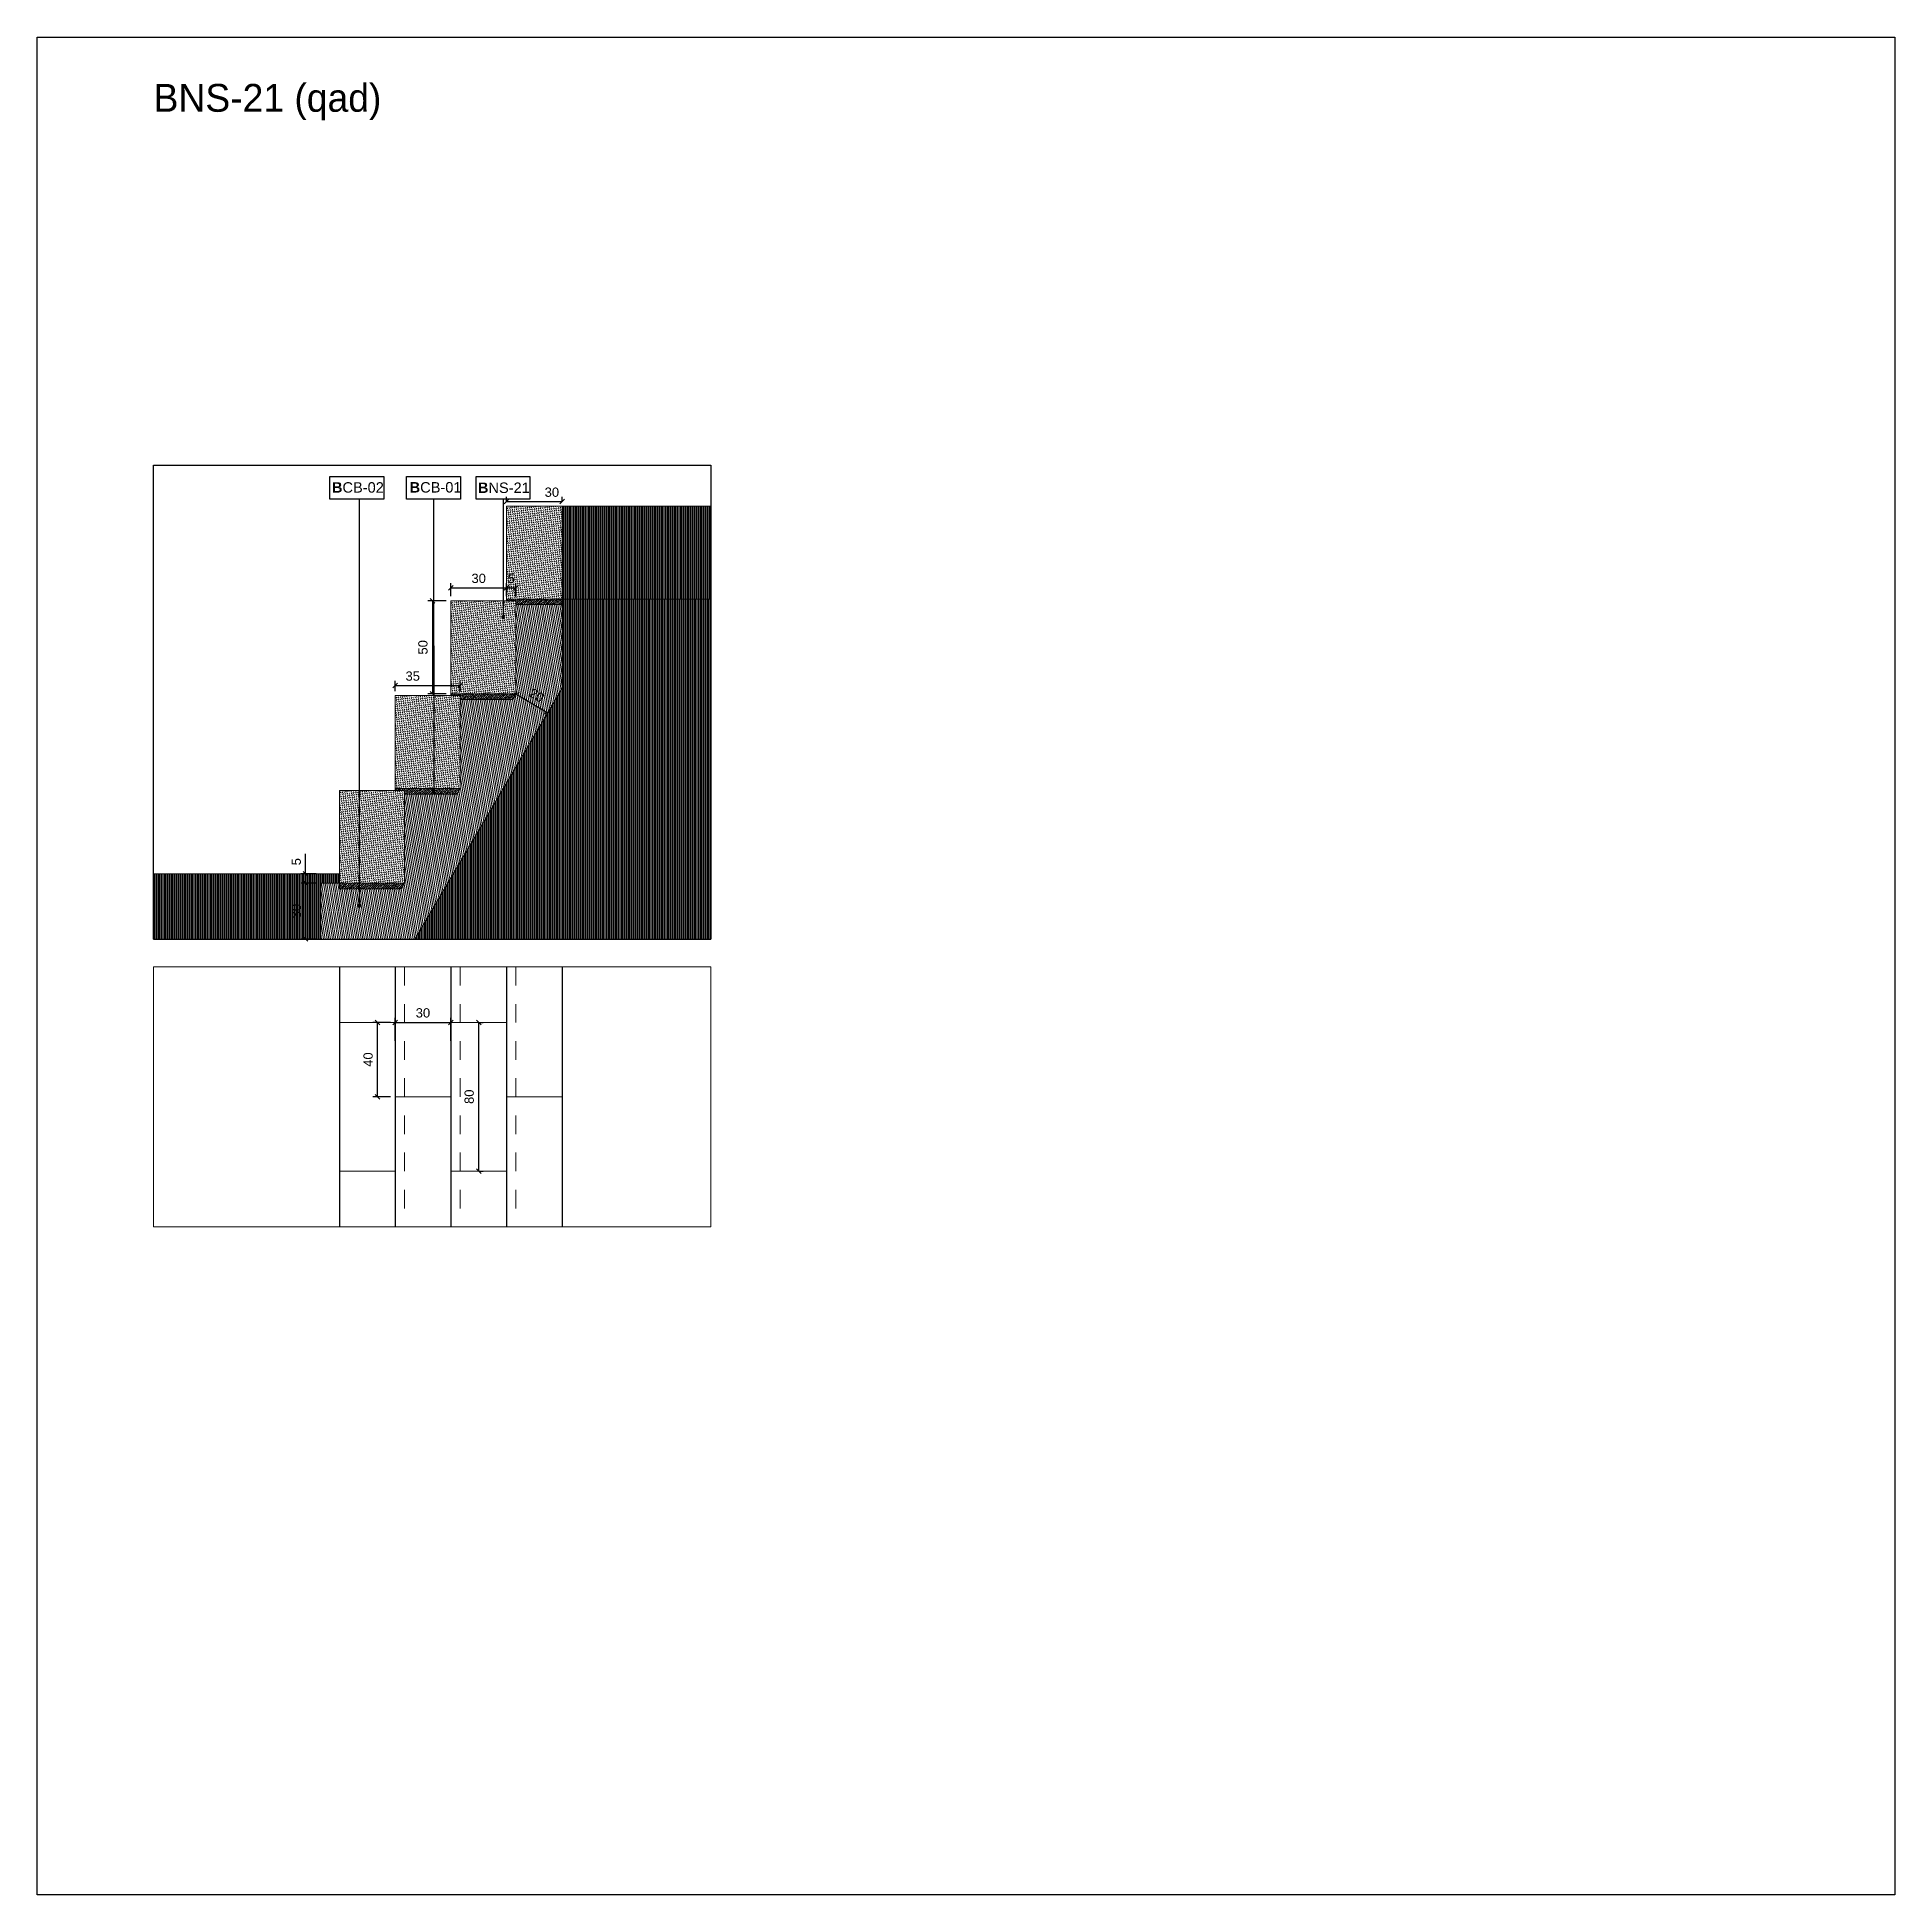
# Model space of a CAD drawing. Header units: metres. Extents: x -325 to 301, y -147 to 149.
# Drawn here: x 240.92 to 250.92, y 23.46 to 33.46 of the extents above; entities that cross this region are included whole.
import ezdxf

# ---------------------------------------------------------------- set-up
doc = ezdxf.new("R2010")
doc.units = ezdxf.units.M
doc.linetypes.add('HIDDEN', pattern=[0.375, 0.25, -0.125])
doc.layers.get('Defpoints').update_dxf_attribs({"lineweight": 13})
doc.layers.add('-aux', color=50, linetype='Continuous', plot=False)
doc.layers.add('02-L-AUX', color=2, linetype='Continuous', plot=False)
doc.layers.add('0-TX-1_25', color=7, linetype='Continuous', true_color=0x3f4f7f)
doc.layers.add('EIT_3 TR sorra', color=7, linetype='Continuous', true_color=0xd8ceb0)
for name, color, linetype, lineweight, true_color in [('02-L-Joints-Paviment_07_Natural Stone', 7, 'Continuous', 5, 0x998833), ('03-TR-Paviment_01_Compacted Ground', 7, 'Continuous', 5, 0xc5a967), ('03-TR-Paviment_08_Natural Stone Bleachers', 7, 'Continuous', 5, 0xafad9d)]:
    doc.layers.add(name, color=color, linetype=linetype, lineweight=lineweight, true_color=true_color)
for name, color, linetype in [('02-L-Stair-Terraces', 6, 'Continuous'), ('1-SECCIÓ', 1, 'Continuous'), ('A-KEYPLAN_HATCH', 7, 'Continuous'), ('A_TEXT_2', 7, 'Continuous'), ('EIT_0 Llegenda', 7, 'Continuous')]:
    doc.layers.add(name, color=color, linetype=linetype)
for name, color, linetype, lineweight in [('1-CM', 7, 'Continuous', 0), ('2-L-Projecció', 252, 'Continuous', 0), ('2-L-secció', 1, 'Continuous', 0), ('3-TR Formigó', 252, 'Continuous', 0), ('3-TR Seleccionat', 44, 'Continuous', 0)]:
    doc.layers.add(name, color=color, linetype=linetype, lineweight=lineweight)
doc.styles.get("Standard").update_dxf_attribs({"font": 'arial.ttf'})
doc.styles.add('x-llegenda materials$0$ENGRAVERS', font='TT0586M.TTF')
doc.dimstyles.new('ISO-25', dxfattribs={"dimtxt": 0.1, "dimasz": 0.1, "dimexe": 0.1, "dimexo": 0.1, "dimgap": 0.1, "dimtad": 1, "dimdec": 0, "dimlfac": 100, "dimzin": 9, "dimtxsty": 'Standard', "dimblk": 'OBLIQUE', "dimcen": 0.1, "dimadec": 0, "dimazin": 0, "dimtfac": 1, "dimtdec": 0, "dimtmove": 0, "dimatfit": 3, "dimldrblk": 'OBLIQUE', "dimfxl": 1, "dimarcsym": 0})

msp = doc.modelspace()

# ---------------------------------------------------------------- texts
at = {"layer": 'EIT_0 Llegenda', "insert": (241.549, 33.205), "char_height": 0.15, "width": 19.2101, "attachment_point": 1, "style": 'x-llegenda materials$0$ENGRAVERS'}
msp.add_mtext('BNS-21 (qad)', dxfattribs=at)

# ---------------------------------------------------------------- blocks, each defined once
blk = doc.blocks.new('_Oblique')
at = {"color": 0, "lineweight": -2}
blk.add_line((-0.5, -0.5), (0.5, 0.5), dxfattribs=at)
blk = doc.blocks.new('*D1601')
at = {"layer": '0-TX-1_25', "color": 0, "lineweight": -2, "transparency": 16777216}
for p, q in [((243.449, 30.957), (243.449, 30.982)), ((243.449, 30.957), (243.749, 30.957)), ((243.749, 30.957), (243.749, 30.982))]:
    blk.add_line(p, q, dxfattribs=at)
at = {"layer": 'Defpoints', "color": 0, "transparency": 16777216}
for p in [(243.449, 30.932), (243.749, 30.957), (243.749, 30.932)]:
    blk.add_point(p, dxfattribs=at)
at = {"layer": '0-TX-1_25', "color": 0, "lineweight": -2, "transparency": 16777216, "xscale": 0.025, "yscale": 0.025, "zscale": 0.025, "rotation": 180}
blk.add_blockref('_Oblique', (243.449, 30.957), dxfattribs=at)
at = {"layer": '0-TX-1_25', "color": 0, "lineweight": -2, "transparency": 16777216, "xscale": 0.025, "yscale": 0.025, "zscale": 0.025}
blk.add_blockref('_Oblique', (243.749, 30.957), dxfattribs=at)
at = {"layer": '0-TX-1_25', "color": 0, "transparency": 16777216, "insert": (243.693, 31.007), "char_height": 0.05, "attachment_point": 5}
blk.add_mtext('30', dxfattribs=at)
blk = doc.blocks.new('*D1602')
at = {"layer": '0-TX-1_25', "color": 0, "lineweight": -2, "transparency": 16777216}
for p, q in [((243.149, 30.447), (243.149, 30.518)), ((243.449, 30.447), (243.449, 30.518)), ((243.149, 30.493), (243.449, 30.493))]:
    blk.add_line(p, q, dxfattribs=at)
at = {"layer": 'Defpoints', "color": 0, "transparency": 16777216}
for p in [(243.149, 30.422), (243.449, 30.493), (243.449, 30.422)]:
    blk.add_point(p, dxfattribs=at)
at = {"layer": '0-TX-1_25', "color": 0, "lineweight": -2, "transparency": 16777216, "xscale": 0.025, "yscale": 0.025, "zscale": 0.025, "rotation": 180}
blk.add_blockref('_Oblique', (243.149, 30.493), dxfattribs=at)
at = {"layer": '0-TX-1_25', "color": 0, "lineweight": -2, "transparency": 16777216, "xscale": 0.025, "yscale": 0.025, "zscale": 0.025}
blk.add_blockref('_Oblique', (243.449, 30.493), dxfattribs=at)
at = {"layer": '0-TX-1_25', "color": 0, "transparency": 16777216, "insert": (243.299, 30.543), "char_height": 0.05, "attachment_point": 5}
blk.add_mtext('30', dxfattribs=at)
blk = doc.blocks.new('*D1603')
at = {"layer": '0-TX-1_25', "color": 0, "lineweight": -2, "transparency": 16777216}
for p, q in [((243.449, 30.457), (243.449, 30.518)), ((243.499, 30.447), (243.499, 30.518)), ((243.449, 30.493), (243.499, 30.493))]:
    blk.add_line(p, q, dxfattribs=at)
at = {"layer": 'Defpoints', "color": 0, "transparency": 16777216}
for p in [(243.449, 30.432), (243.499, 30.493), (243.499, 30.422)]:
    blk.add_point(p, dxfattribs=at)
at = {"layer": '0-TX-1_25', "color": 0, "lineweight": -2, "transparency": 16777216, "xscale": 0.025, "yscale": 0.025, "zscale": 0.025, "rotation": 180}
blk.add_blockref('_Oblique', (243.449, 30.493), dxfattribs=at)
at = {"layer": '0-TX-1_25', "color": 0, "lineweight": -2, "transparency": 16777216, "xscale": 0.025, "yscale": 0.025, "zscale": 0.025}
blk.add_blockref('_Oblique', (243.499, 30.493), dxfattribs=at)
at = {"layer": '0-TX-1_25', "color": 0, "transparency": 16777216, "insert": (243.474, 30.543), "char_height": 0.05, "attachment_point": 5}
blk.add_mtext('5', dxfattribs=at)
blk = doc.blocks.new('*D1604')
at = {"layer": '0-TX-1_25', "color": 0, "lineweight": -2, "transparency": 16777216}
for p, q in [((242.849, 29.937), (242.849, 29.992)), ((242.849, 29.967), (243.199, 29.967)), ((243.199, 29.937), (243.199, 29.992))]:
    blk.add_line(p, q, dxfattribs=at)
at = {"layer": 'Defpoints', "color": 0, "transparency": 16777216}
for p in [(242.849, 29.912), (243.199, 29.967), (243.199, 29.912)]:
    blk.add_point(p, dxfattribs=at)
at = {"layer": '0-TX-1_25', "color": 0, "lineweight": -2, "transparency": 16777216, "xscale": 0.025, "yscale": 0.025, "zscale": 0.025, "rotation": 180}
blk.add_blockref('_Oblique', (242.849, 29.967), dxfattribs=at)
at = {"layer": '0-TX-1_25', "color": 0, "lineweight": -2, "transparency": 16777216, "xscale": 0.025, "yscale": 0.025, "zscale": 0.025}
blk.add_blockref('_Oblique', (243.199, 29.967), dxfattribs=at)
at = {"layer": '0-TX-1_25', "color": 0, "transparency": 16777216, "insert": (242.944, 30.017), "char_height": 0.05, "attachment_point": 5}
blk.add_mtext('35', dxfattribs=at)
blk = doc.blocks.new('*D1605')
at = {"layer": '0-TX-1_25', "color": 0, "lineweight": -2, "transparency": 16777216}
for p, q in [((243.124, 30.422), (243.025, 30.422)), ((243.05, 30.422), (243.05, 29.922)), ((243.124, 29.922), (243.025, 29.922))]:
    blk.add_line(p, q, dxfattribs=at)
at = {"layer": 'Defpoints', "color": 0, "transparency": 16777216}
for p in [(243.149, 30.422), (243.05, 29.922), (243.149, 29.922)]:
    blk.add_point(p, dxfattribs=at)
at = {"layer": '0-TX-1_25', "color": 0, "lineweight": -2, "transparency": 16777216, "xscale": 0.025, "yscale": 0.025, "zscale": 0.025}
for p, rotation in [((243.05, 30.422), 90), ((243.05, 29.922), 270)]:
    blk.add_blockref('_Oblique', p, dxfattribs=dict(at, rotation=rotation))
at = {"layer": '0-TX-1_25', "color": 0, "transparency": 16777216, "insert": (242.999, 30.172), "char_height": 0.05, "attachment_point": 5, "rotation": 90}
blk.add_mtext('50', dxfattribs=at)
blk = doc.blocks.new('*D1606')
at = {"layer": '0-TX-1_25', "color": 0, "lineweight": -2, "transparency": 16777216}
for p, q in [((243.499, 29.922), (243.486, 29.9)), ((243.499, 29.922), (243.671, 29.82)), ((243.671, 29.82), (243.659, 29.799))]:
    blk.add_line(p, q, dxfattribs=at)
at = {"layer": 'Defpoints', "color": 0, "transparency": 16777216}
for p in [(243.499, 29.922), (243.671, 29.82), (243.671, 29.82)]:
    blk.add_point(p, dxfattribs=at)
at = {"layer": '0-TX-1_25', "color": 0, "lineweight": -2, "transparency": 16777216, "xscale": 0.025, "yscale": 0.025, "zscale": 0.025}
for p, rotation in [((243.499, 29.922), 149.5344550805417), ((243.671, 29.82), 329.5344550805416)]:
    blk.add_blockref('_Oblique', p, dxfattribs=dict(at, rotation=rotation))
at = {"layer": '0-TX-1_25', "color": 0, "transparency": 16777216, "insert": (243.611, 29.914), "char_height": 0.05, "attachment_point": 5, "rotation": 329.5345}
blk.add_mtext('20', dxfattribs=at)
blk = doc.blocks.new('hatch keyplan 2')
at = {"layer": 'A-KEYPLAN_HATCH'}
blk.add_lwpolyline([(0, 0.00548), (0.01287, 0.00548), (0.01287, 0), (0, 0)], close=True, dxfattribs=at)
blk = doc.blocks.new('hatch keyplan')
at = {"layer": 'A-KEYPLAN_HATCH'}
blk.add_blockref('hatch keyplan 2', (1.43058, 0.85215), dxfattribs=at)
blk = doc.blocks.new('B-CB01')
at = {"layer": 'A-KEYPLAN_HATCH'}
blk.add_blockref('hatch keyplan', (-1.43058, -0.85215), dxfattribs=at)
at = {"layer": 'A_TEXT_2', "insert": (-0.0008, 0.00411), "char_height": 0.0025, "attachment_point": 1}
blk.add_mtext_dynamic_manual_height_columns('\\pi0.00152;{\\fArial|b1|i0|c0|p34;B}CB-01', width=0.0145619, gutter_width=0.015, heights=[0], dxfattribs=at)
blk = doc.blocks.new('B-CB02')
at = {"layer": 'A-KEYPLAN_HATCH'}
blk.add_blockref('hatch keyplan', (-1.43058, -0.85215), dxfattribs=at)
at = {"layer": 'A_TEXT_2', "insert": (-0.0008, 0.00409), "char_height": 0.0025, "attachment_point": 1}
blk.add_mtext_dynamic_manual_height_columns('\\pi0.00129;{\\fArial|b1|i0|c0|p34;B}CB-02', width=0.0145619, gutter_width=0.015, heights=[0], dxfattribs=at)
blk = doc.blocks.new('POINT')
at = {"layer": '0-TX-1_25'}
h = blk.add_hatch(dxfattribs=at)
h.set_pattern_fill('ANGLE', color=256)
h.set_pattern_definition([(0, (-83.747, -12.726), (0, 6.985), [5.08, -1.905]), (90, (-83.747, -12.726), (-6.985, 4e-16), [5.08, -1.905])])
edge = h.paths.add_edge_path()
edge.add_arc((0, 0), 0.0075, 0, 360)
h = blk.add_hatch(color=256, dxfattribs=at)
h.dxf.hatch_style = 1
edge = h.paths.add_edge_path()
edge.add_arc((0, 0), 0.0075, 0, 360)
blk.add_circle((0, 0), 0.0075, dxfattribs=at)
blk = doc.blocks.new('BNS21')
at = {"layer": 'A-KEYPLAN_HATCH'}
blk.add_lwpolyline([(0, 0.0039), (0.00917, 0.0039), (0.00917, 0), (0, 0)], close=True, dxfattribs=at)
at = {"layer": 'A_TEXT_2', "insert": (0.00031, 0.00286), "char_height": 0.0017812, "attachment_point": 1}
blk.add_mtext_dynamic_manual_height_columns('{\\fArial|b1|i0|c0|p34;B}NS-21', width=0.0103753, gutter_width=0.01069, heights=[0], dxfattribs=at)
blk = doc.blocks.new('*D1608')
at = {"layer": '0-TX-1_25', "color": 0, "lineweight": -2, "transparency": 16777216}
for p, q in [((242.424, 28.902), (242.342, 28.902)), ((242.367, 28.902), (242.367, 28.602)), ((242.424, 28.602), (242.342, 28.602))]:
    blk.add_line(p, q, dxfattribs=at)
at = {"layer": 'Defpoints', "color": 0, "transparency": 16777216}
for p in [(242.449, 28.902), (242.367, 28.602), (242.449, 28.602)]:
    blk.add_point(p, dxfattribs=at)
at = {"layer": '0-TX-1_25', "color": 0, "lineweight": -2, "transparency": 16777216, "xscale": 0.025, "yscale": 0.025, "zscale": 0.025}
for p, rotation in [((242.367, 28.902), 90), ((242.367, 28.602), 270)]:
    blk.add_blockref('_Oblique', p, dxfattribs=dict(at, rotation=rotation))
at = {"layer": '0-TX-1_25', "color": 0, "transparency": 16777216, "insert": (242.317, 28.752), "char_height": 0.05, "attachment_point": 5, "rotation": 90}
blk.add_mtext('30', dxfattribs=at)
blk = doc.blocks.new('*D1609')
at = {"layer": '0-TX-1_25', "color": 0, "lineweight": -2, "transparency": 16777216}
for p, q in [((242.367, 28.952), (242.367, 29.06)), ((242.424, 28.952), (242.342, 28.952)), ((242.424, 28.902), (242.342, 28.902)), ((242.367, 28.902), (242.367, 28.952))]:
    blk.add_line(p, q, dxfattribs=at)
at = {"layer": 'Defpoints', "color": 0, "transparency": 16777216}
for p in [(242.367, 28.952), (242.449, 28.952), (242.449, 28.902)]:
    blk.add_point(p, dxfattribs=at)
at = {"layer": '0-TX-1_25', "color": 0, "lineweight": -2, "transparency": 16777216, "xscale": 0.025, "yscale": 0.025, "zscale": 0.025}
for p, rotation in [((242.367, 28.952), 90), ((242.367, 28.902), 270)]:
    blk.add_blockref('_Oblique', p, dxfattribs=dict(at, rotation=rotation))
at = {"layer": '0-TX-1_25', "color": 0, "transparency": 16777216, "insert": (242.317, 29.018), "char_height": 0.05, "attachment_point": 5, "rotation": 90}
blk.add_mtext('5', dxfattribs=at)
blk = doc.blocks.new('*D1610')
at = {"layer": '0-TX-1_25', "color": 0, "lineweight": -2, "transparency": 16777216}
for p, q in [((242.824, 28.153), (242.73, 28.153)), ((242.755, 27.753), (242.755, 28.153)), ((242.824, 27.753), (242.73, 27.753))]:
    blk.add_line(p, q, dxfattribs=at)
at = {"layer": 'Defpoints', "color": 0, "transparency": 16777216}
for p in [(242.755, 28.153), (242.849, 28.153), (242.849, 27.753)]:
    blk.add_point(p, dxfattribs=at)
at = {"layer": '0-TX-1_25', "color": 0, "lineweight": -2, "transparency": 16777216, "xscale": 0.025, "yscale": 0.025, "zscale": 0.025}
for p, rotation in [((242.755, 28.153), 90), ((242.755, 27.753), 270)]:
    blk.add_blockref('_Oblique', p, dxfattribs=dict(at, rotation=rotation))
at = {"layer": '0-TX-1_25', "color": 0, "transparency": 16777216, "insert": (242.704, 27.953), "char_height": 0.05, "attachment_point": 5, "rotation": 90}
blk.add_mtext('40', dxfattribs=at)
blk = doc.blocks.new('*D1611')
at = {"layer": '0-TX-1_25', "color": 0, "lineweight": -2, "transparency": 16777216}
for p, q in [((243.299, 28.153), (243.324, 28.153)), ((243.299, 27.353), (243.299, 28.153)), ((243.299, 27.353), (243.324, 27.353))]:
    blk.add_line(p, q, dxfattribs=at)
at = {"layer": 'Defpoints', "color": 0, "transparency": 16777216}
for p in [(243.299, 28.153), (243.299, 28.153), (243.299, 27.353)]:
    blk.add_point(p, dxfattribs=at)
at = {"layer": '0-TX-1_25', "color": 0, "lineweight": -2, "transparency": 16777216, "xscale": 0.025, "yscale": 0.025, "zscale": 0.025}
for p, rotation in [((243.299, 28.153), 90), ((243.299, 27.353), 270)]:
    blk.add_blockref('_Oblique', p, dxfattribs=dict(at, rotation=rotation))
at = {"layer": '0-TX-1_25', "color": 0, "transparency": 16777216, "insert": (243.248, 27.753), "char_height": 0.05, "attachment_point": 5, "rotation": 90}
blk.add_mtext('80', dxfattribs=at)
blk = doc.blocks.new('*D1612')
at = {"layer": '0-TX-1_25', "color": 0, "lineweight": -2, "transparency": 16777216}
for p, q in [((242.849, 28.053), (242.849, 28.178)), ((242.849, 28.153), (243.149, 28.153)), ((243.149, 28.053), (243.149, 28.178))]:
    blk.add_line(p, q, dxfattribs=at)
at = {"layer": 'Defpoints', "color": 0, "transparency": 16777216}
for p in [(243.149, 28.153), (242.849, 27.753), (243.149, 27.753)]:
    blk.add_point(p, dxfattribs=at)
at = {"layer": '0-TX-1_25', "color": 0, "lineweight": -2, "transparency": 16777216, "xscale": 0.025, "yscale": 0.025, "zscale": 0.025, "rotation": 180}
blk.add_blockref('_Oblique', (242.849, 28.153), dxfattribs=at)
at = {"layer": '0-TX-1_25', "color": 0, "lineweight": -2, "transparency": 16777216, "xscale": 0.025, "yscale": 0.025, "zscale": 0.025}
blk.add_blockref('_Oblique', (243.149, 28.153), dxfattribs=at)
at = {"layer": '0-TX-1_25', "color": 0, "transparency": 16777216, "insert": (242.999, 28.204), "char_height": 0.05, "attachment_point": 5}
blk.add_mtext('30', dxfattribs=at)

# ---------------------------------------------------------------- dimensions: what is measured, and where the dimension line sits
at = {"layer": '0-TX-1_25'}
for base, p1, p2, picture, middle in [((243.749, 30.957), (243.449, 30.932), (243.749, 30.932), '*D1601', (243.693, 30.957)), ((243.499, 30.493), (243.449, 30.432), (243.499, 30.422), '*D1603', (243.474, 30.493)), ((243.199, 29.967), (242.849, 29.912), (243.199, 29.912), '*D1604', (242.944, 29.967))]:
    dim = msp.add_linear_dim(base=base, p1=p1, p2=p2, dimstyle='ISO-25', override={"dimtxt": 0.05, "dimasz": 0.025, "dimexe": 0.025, "dimexo": 0.025, "dimgap": 0.025, "dimblk1": 'Oblique', "dimblk2": 'Oblique', "dimsah": 1, "dimfxl": 0.1, "dimfxlon": 1, "dimarcsym": 1}, dxfattribs=at)
    dim.commit()
    dim.dimension.update_dxf_attribs({"geometry": picture, "text_midpoint": middle, "dimtype": 160})
for base, p1, p2, picture, middle in [((243.449, 30.493), (243.149, 30.422), (243.449, 30.422), '*D1602', (243.299, 30.543)), ((243.149, 28.153), (242.849, 27.753), (243.149, 27.753), '*D1612', (242.999, 28.204))]:
    dim = msp.add_linear_dim(base=base, p1=p1, p2=p2, dimstyle='ISO-25', override={"dimtxt": 0.05, "dimasz": 0.025, "dimexe": 0.025, "dimexo": 0.025, "dimgap": 0.025, "dimblk1": 'Oblique', "dimblk2": 'Oblique', "dimsah": 1, "dimfxl": 0.1, "dimfxlon": 1, "dimarcsym": 1}, dxfattribs=at)
    dim.commit()
    dim.dimension.update_dxf_attribs({"geometry": picture, "text_midpoint": middle})
for base, p1, p2, picture, middle in [((243.05, 29.922), (243.149, 30.422), (243.149, 29.922), '*D1605', (242.999, 30.172)), ((242.367, 28.952), (242.449, 28.902), (242.449, 28.952), '*D1609', (242.317, 29.018)), ((242.367, 28.602), (242.449, 28.902), (242.449, 28.602), '*D1608', (242.317, 28.752)), ((242.755, 28.153), (242.849, 27.753), (242.849, 28.153), '*D1610', (242.704, 27.953)), ((243.299, 28.153), (243.299, 27.353), (243.299, 28.153), '*D1611', (243.248, 27.753))]:
    dim = msp.add_linear_dim(base=base, p1=p1, p2=p2, angle=90, dimstyle='ISO-25', override={"dimtxt": 0.05, "dimasz": 0.025, "dimexe": 0.025, "dimexo": 0.025, "dimgap": 0.025, "dimblk1": 'Oblique', "dimblk2": 'Oblique', "dimsah": 1, "dimfxl": 0.1, "dimfxlon": 1, "dimarcsym": 1}, dxfattribs=at)
    dim.commit()
    dim.dimension.update_dxf_attribs({"geometry": picture, "text_midpoint": middle})
dim = msp.add_aligned_dim(p1=(243.499, 29.922), p2=(243.671, 29.82), distance=0, dimstyle='ISO-25', override={"dimtxt": 0.05, "dimasz": 0.025, "dimexe": 0.025, "dimexo": 0.025, "dimgap": 0.025, "dimblk1": 'Oblique', "dimblk2": 'Oblique', "dimsah": 1, "dimfxl": 0.1, "dimfxlon": 1, "dimarcsym": 1}, dxfattribs=at)
dim.commit()
dim.dimension.update_dxf_attribs({"geometry": '*D1606', "text_midpoint": (243.611, 29.914)})

# ---------------------------------------------------------------- hatches: boundary and pattern name
at = {"layer": '03-TR-Paviment_01_Compacted Ground'}
h = msp.add_hatch(dxfattribs=at)
h.set_pattern_fill('ANSI31', color=256, scale=0.002, angle=45)
h.set_pattern_definition([(90, (203.516024, -12.056399), (-0.00635, 0), [])])
h.paths.add_polyline_path([(244.549, 30.932), (243.749, 30.932), (243.749, 30.432), (244.549, 30.432)])
h = msp.add_hatch(dxfattribs=at)
h.set_pattern_fill('ANSI31', color=256, scale=0.002, angle=45)
h.set_pattern_definition([(90, (201.3161423, -13.636399), (-0.00635, 0), [])])
h.paths.add_polyline_path([(242.449, 28.602), (242.449, 28.902), (242.549, 28.902), (242.549, 28.952), (242.449, 28.952), (241.549, 28.952), (241.549, 28.602)])
at = {"layer": '03-TR-Paviment_08_Natural Stone Bleachers'}
h = msp.add_hatch(dxfattribs=at)
h.set_pattern_fill('DASH', color=256, scale=0.002611, angle=232.4264, style=0, double=1)
h.set_pattern_definition([(232.4264096, (91.196257, -90.947731), (0.00151523477, -0.01162470696), [0.0082894435, -0.0082894435])])
h.paths.add_polyline_path([(243.449, 30.929), (243.449, 30.432), (243.749, 30.432), (243.749, 30.932)])
h = msp.add_hatch(dxfattribs=at)
h.set_pattern_fill('DASH', color=256, scale=0.002611, angle=232.4264, style=0, double=1)
h.set_pattern_definition([(232.4264096, (90.896257, -91.457731), (0.00151523477, -0.01162470696), [0.0082894435, -0.0082894435])])
h.paths.add_polyline_path([(243.149, 30.422), (243.149, 29.922), (243.499, 29.922), (243.499, 30.422)])
h = msp.add_hatch(dxfattribs=at)
h.set_pattern_fill('DASH', color=256, scale=0.002611, angle=232.4264, style=0, double=1)
h.set_pattern_definition([(232.4264096, (90.596257, -91.967731), (0.00151523477, -0.01162470696), [0.0082894435, -0.0082894435])])
h.paths.add_polyline_path([(242.849, 29.909), (242.849, 29.412), (243.199, 29.412), (243.199, 29.912)])
h = msp.add_hatch(dxfattribs=at)
h.set_pattern_fill('DASH', color=256, scale=0.002611, angle=232.4264, style=0, double=1)
h.set_pattern_definition([(232.4264096, (90.296257, -92.477731), (0.00151523477, -0.01162470696), [0.0082894435, -0.0082894435])])
h.paths.add_polyline_path([(242.549, 29.402), (242.549, 28.902), (242.899, 28.902), (242.899, 29.402)])
at = {"layer": '3-TR Formigó'}
h = msp.add_hatch(dxfattribs=at)
h.set_pattern_fill('ANSI31', color=256, scale=0.003, angle=234.1752, style=0)
h.set_pattern_definition([(279.17524, (242.6318205, 28.155811), (0.00940313, 0.001518806), [])])
h.paths.add_polyline_path([(242.449, 28.602), (242.955, 28.602), (243.749, 29.952), (243.749, 30.402), (243.499, 30.402), (243.499, 29.922), (243.481, 29.892), (243.199, 29.892), (243.199, 29.412), (243.181, 29.382), (242.899, 29.382), (242.899, 28.902), (242.881, 28.872), (242.549, 28.872), (242.549, 28.902), (242.449, 28.902)])
at = {"layer": '3-TR Seleccionat'}
h = msp.add_hatch(dxfattribs=at)
h.set_pattern_fill('ANSI31', color=256, scale=0.002, angle=225, style=0)
h.set_pattern_definition([(270, (240.726825, 29.999481), (0.00635, -2e-18), [])])
h.paths.add_polyline_path([(243.749, 30.432), (243.749, 29.952), (242.955, 28.602), (244.549, 28.602), (244.549, 30.432)])
at = {"layer": 'EIT_3 TR sorra'}
h = msp.add_hatch(dxfattribs=at)
h.set_pattern_fill('ANSI36', color=256, scale=0.002552, angle=-0.5675, style=0, double=1)
h.set_pattern_definition([(44.4325457, (-4.340801, -29.784238), (0.004452031, 0.01570951816), [0.02025261773, -0.00405052355, 0, -0.00405052355])])
h.paths.add_polyline_path([(243.449, 30.422), (243.499, 30.422), (243.499, 30.402), (243.749, 30.402), (243.749, 30.432), (243.459, 30.432), (243.449, 30.432)])
h = msp.add_hatch(dxfattribs=at)
h.set_pattern_fill('ANSI36', color=256, scale=0.002552, angle=-0.5675, style=0, double=1)
h.set_pattern_definition([(44.4325457, (-4.590801, -30.294238), (0.004452031, 0.01570951816), [0.02025261773, -0.00405052355, 0, -0.00405052355])])
h.paths.add_polyline_path([(243.149, 29.912), (243.199, 29.912), (243.199, 29.892), (243.481, 29.892), (243.499, 29.922), (243.209, 29.922), (243.149, 29.922)])
h = msp.add_hatch(dxfattribs=at)
h.set_pattern_fill('ANSI36', color=256, scale=0.002552, angle=-0.5675, style=0, double=1)
h.set_pattern_definition([(44.4325457, (-4.890801, -30.804238), (0.004452031, 0.01570951816), [0.02025261773, -0.00405052355, 0, -0.00405052355])])
h.paths.add_polyline_path([(242.849, 29.402), (242.899, 29.402), (242.899, 29.382), (243.181, 29.382), (243.199, 29.412), (242.909, 29.412), (242.849, 29.412)])
h = msp.add_hatch(dxfattribs=at)
h.set_pattern_fill('ANSI36', color=256, scale=0.002552, angle=-0.5675, style=0, double=1)
h.set_pattern_definition([(44.4325457, (-5.190801, -31.314238), (0.004452031, 0.01570951816), [0.02025261773, -0.00405052355, 0, -0.00405052355])])
h.paths.add_polyline_path([(242.549, 28.892), (242.549, 28.892), (242.549, 28.872), (242.881, 28.872), (242.899, 28.902), (242.609, 28.902), (242.549, 28.902)])

# ---------------------------------------------------------------- linework, layer by layer
at = {"layer": '-aux'}
msp.add_lwpolyline([(240.922, 33.457), (250.922, 33.457), (250.922, 23.457), (240.922, 23.457)], close=True, dxfattribs=at)
msp.add_lwpolyline([(241.549, 28.602), (241.549, 31.152), (244.549, 31.152), (244.549, 28.602)], dxfattribs=at)
at = {"layer": '0-TX-1_25'}
for points in [[(242.656, 30.969), (242.656, 28.781)], [(243.056, 30.969), (243.057, 29.395)], [(243.43, 30.969), (243.431, 30.335)]]:
    msp.add_lwpolyline(points, dxfattribs=at)
at = {"layer": '02-L-AUX'}
msp.add_lwpolyline([(241.549, 28.602), (244.549, 28.602)], dxfattribs=at)
at = {"layer": '02-L-Joints-Paviment_07_Natural Stone'}
for points in [[(242.849, 28.153), (242.549, 28.153)], [(243.449, 28.153), (243.149, 28.153)], [(242.849, 27.753), (243.149, 27.753)], [(243.449, 27.753), (243.749, 27.753)], [(242.849, 27.353), (242.549, 27.353)], [(243.449, 27.353), (243.149, 27.353)]]:
    msp.add_lwpolyline(points, dxfattribs=at)
at = {"layer": '02-L-Stair-Terraces'}
for points in [[(242.549, 28.452), (242.549, 27.052)], [(242.849, 28.452), (242.849, 27.052)], [(243.149, 28.452), (243.149, 27.052)], [(243.449, 28.452), (243.449, 27.052)], [(243.749, 28.452), (243.749, 27.052)]]:
    msp.add_lwpolyline(points, dxfattribs=at)
at = {"layer": '1-CM'}
for points in [[(243.749, 30.932), (243.449, 30.932), (243.449, 30.432), (243.749, 30.432)], [(242.881, 28.872), (242.549, 28.872), (242.549, 28.902), (242.449, 28.902), (242.449, 28.602), (242.955, 28.602), (243.749, 29.952), (243.749, 30.402), (243.499, 30.402), (243.499, 29.922), (243.481, 29.892), (243.199, 29.892), (243.199, 29.412), (243.181, 29.382), (242.899, 29.382), (242.899, 28.902)], [(243.499, 30.422), (243.149, 30.422), (243.149, 29.922), (243.499, 29.922)], [(243.749, 30.432), (243.749, 30.402), (243.499, 30.402), (243.499, 30.422), (243.449, 30.422), (243.449, 30.432)], [(243.199, 29.912), (242.849, 29.912), (242.849, 29.412), (243.199, 29.412)], [(243.499, 29.922), (243.481, 29.892), (243.199, 29.892), (243.199, 29.912), (243.149, 29.912), (243.149, 29.922)], [(242.899, 29.402), (242.549, 29.402), (242.549, 28.902), (242.899, 28.902)], [(243.199, 29.412), (243.181, 29.382), (242.899, 29.382), (242.899, 29.402), (242.849, 29.402), (242.849, 29.412)], [(242.899, 28.902), (242.881, 28.872), (242.549, 28.872), (242.549, 28.892), (242.549, 28.892), (242.549, 28.902)]]:
    msp.add_lwpolyline(points, close=True, dxfattribs=at)
for points in [[(243.749, 30.932), (244.549, 30.932)], [(243.749, 30.432), (244.549, 30.432)], [(242.549, 28.952), (241.549, 28.952)]]:
    msp.add_lwpolyline(points, dxfattribs=at)
at = {"layer": '1-SECCIÓ'}
for points in [[(244.549, 30.932), (244.549, 28.602)], [(241.549, 28.952), (241.549, 28.602)]]:
    msp.add_lwpolyline(points, dxfattribs=at)
at = {"layer": '2-L-Projecció', "linetype": 'HIDDEN', "ltscale": 0.25}
for points in [[(242.899, 28.452), (242.899, 27.052)], [(243.199, 28.452), (243.199, 27.052)], [(243.499, 28.452), (243.499, 27.052)]]:
    msp.add_lwpolyline(points, dxfattribs=at)
at = {"layer": '2-L-secció'}
msp.add_lwpolyline([(241.549, 28.452), (244.549, 28.452), (244.549, 27.052), (241.549, 27.052)], close=True, dxfattribs=at)

# ---------------------------------------------------------------- block references
at = {"xscale": 31.57918126953603, "yscale": 31.57918126953603, "zscale": 31.57918126953603}
msp.add_blockref('BNS21', (243.285, 30.969), dxfattribs=at)
at = {"layer": '0-TX-1_25', "xscale": 22.5, "yscale": 22.5, "zscale": 22.5}
for name, p in [('B-CB02', (242.498, 30.969)), ('B-CB01', (242.911, 30.969))]:
    msp.add_blockref(name, p, dxfattribs=at)
at = {"layer": '0-TX-1_25', "xscale": -1, "rotation": 1.131780543641376}
for p in [(243.431, 30.335), (243.057, 29.395), (242.656, 28.781)]:
    msp.add_blockref('POINT', p, dxfattribs=at)

msp.set_redraw_order([(e.dxf.handle, doc.entitydb.next_handle()) for e in msp.query("TEXT MTEXT ATTDEF DIMENSION ARC_DIMENSION")])  # texts and dimensions are drawn at this point

doc.saveas('drawing.dxf')
